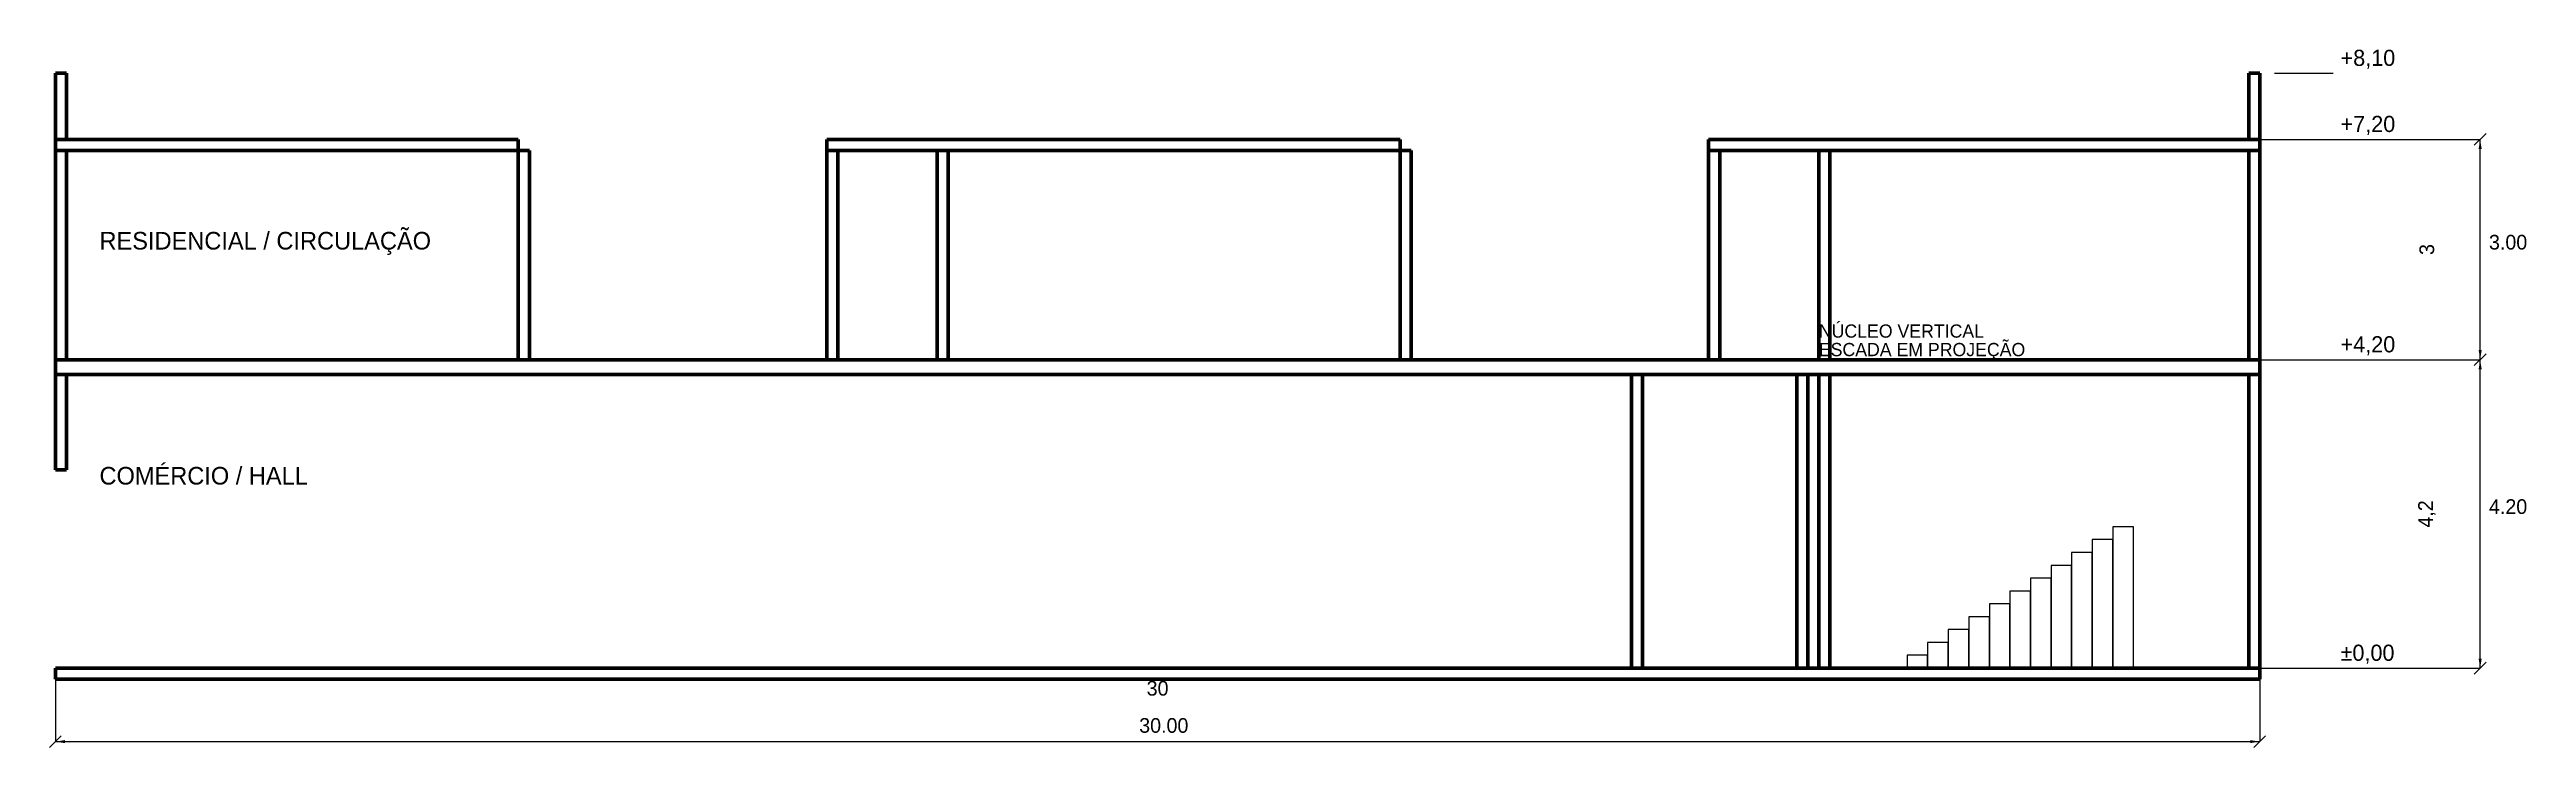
# Model space of a CAD drawing. Header units: metres. Extents: x -2 to 623, y -2 to 50.
# Drawn here: x 509.92 to 543.63, y -1.08 to 8.42 of the extents above; entities that cross this region are included whole.
import ezdxf

# ---------------------------------------------------------------- set-up
doc = ezdxf.new("R2010")
doc.units = ezdxf.units.M
for name, color, linetype, lineweight in [('CORTE', 7, 'Continuous', 60), ('COTAS', 2, 'Continuous', 13), ('MOBILIARIO', 8, 'Continuous', 15), ('TEXTOS', 7, 'Continuous', 15)]:
    doc.layers.add(name, color=color, linetype=linetype, lineweight=lineweight)
doc.dimstyles.get("Standard").update_dxf_attribs({"dimtxt": 2.5, "dimasz": 2.5, "dimexe": 1.25, "dimexo": 0.625, "dimtad": 1, "dimcen": 2.5, "dimazin": 3, "dimtfac": 1, "dimtmove": 0, "dimatfit": 3})

msp = doc.modelspace()

# ---------------------------------------------------------------- texts
at = {"layer": 'COTAS'}
for s, p in [('3.00', (543.12, 5.7)), ('4.20', (543.12, 2.1)), ('30.00', (524.75, -0.88))]:
    msp.add_text(s, height=0.2, dxfattribs=at).set_placement(p)
at = {"layer": 'TEXTOS'}
for s, height, p in [('+8,10', 0.22, (541.1, 8.2)), ('+7,20', 0.22, (541.1, 7.3)), ('RESIDENCIAL / CIRCULAÇÃO', 0.24, (510.6, 5.7)), ('NÚCLEO VERTICAL', 0.18, (534, 4.5)), ('ESCADA EM PROJEÇÃO', 0.18, (534, 4.248)), ('+4,20', 0.22, (541.1, 4.3)), ('COMÉRCIO / HALL', 0.24, (510.6, 2.5)), ('±0,00', 0.22, (541.1, 0.1))]:
    msp.add_text(s, height=height, dxfattribs=at).set_placement(p)

# ---------------------------------------------------------------- blocks, each defined once
blk = doc.blocks.new('_CLOSEDFILLED')
at = {"color": 0, "linetype": 'BYBLOCK'}
blk.add_solid([(-1, 0.16), (0, 0), (-1, -0.16)], dxfattribs=at)
blk = doc.blocks.new('*D64')
for p, q in [((510, 0), (510, -1)), ((540, 0), (540, -1)), ((510.13, -1), (539.87, -1))]:
    blk.add_line(p, q)
at = {"layer": 'Defpoints'}
for p in [(510, 0), (540, 0), (510, -1)]:
    blk.add_point(p, dxfattribs=at)
at = {"layer": 'COTAS', "xscale": 0.13, "yscale": 0.13, "rotation": 180}
blk.add_blockref('_CLOSEDFILLED', (510, -1), dxfattribs=at)
at = {"layer": 'COTAS', "xscale": 0.13, "yscale": 0.13}
blk.add_blockref('_CLOSEDFILLED', (540, -1), dxfattribs=at)
at = {"layer": 'COTAS', "insert": (525, -0.275), "char_height": 0.2, "attachment_point": 5}
blk.add_mtext('30', dxfattribs=at)
blk = doc.blocks.new('*D65')
for p, q in [((540, 4.2), (543, 4.2)), ((543, 0.13), (543, 4.07)), ((540, 0), (543, 0))]:
    blk.add_line(p, q)
at = {"layer": 'Defpoints'}
for p in [(540, 4.2), (540, 0), (543, 0)]:
    blk.add_point(p, dxfattribs=at)
at = {"layer": 'COTAS', "xscale": 0.13, "yscale": 0.13}
for p, rotation in [((543, 4.2), 90), ((543, 0), 270)]:
    blk.add_blockref('_CLOSEDFILLED', p, dxfattribs=dict(at, rotation=rotation))
at = {"layer": 'COTAS', "insert": (542.275, 2.1), "char_height": 0.2, "attachment_point": 5, "rotation": 90}
blk.add_mtext('4,2', dxfattribs=at)
blk = doc.blocks.new('*D66')
for p, q in [((540, 7.2), (543, 7.2)), ((543, 4.33), (543, 7.07)), ((540, 4.2), (543, 4.2))]:
    blk.add_line(p, q)
at = {"layer": 'Defpoints'}
for p in [(540, 7.2), (540, 4.2), (543, 4.2)]:
    blk.add_point(p, dxfattribs=at)
at = {"layer": 'COTAS', "xscale": 0.13, "yscale": 0.13}
for p, rotation in [((543, 7.2), 90), ((543, 4.2), 270)]:
    blk.add_blockref('_CLOSEDFILLED', p, dxfattribs=dict(at, rotation=rotation))
at = {"layer": 'COTAS', "insert": (542.275, 5.7), "char_height": 0.2, "attachment_point": 5, "rotation": 90}
blk.add_mtext('3', dxfattribs=at)

# ---------------------------------------------------------------- dimensions: what is measured, and where the dimension line sits
at = {"layer": 'COTAS'}
for base, p1, p2, picture, middle in [((543, 4.2), (540, 4.2), (540, 7.2), '*D66', (542.275, 5.7)), ((543, 0), (540, 0), (540, 4.2), '*D65', (542.275, 2.1))]:
    dim = msp.add_linear_dim(base=base, p1=p1, p2=p2, angle=90, dimstyle='Standard', override={"dimtxt": 0.2, "dimasz": 0.13, "dimtad": 1, "dimdec": 2}, dxfattribs=at)
    dim.commit()
    dim.dimension.update_dxf_attribs({"geometry": picture, "text_midpoint": middle})
dim = msp.add_linear_dim(base=(510, -1), p1=(510, 0), p2=(540, 0), dimstyle='Standard', override={"dimtxt": 0.2, "dimasz": 0.13, "dimtad": 1, "dimdec": 2}, dxfattribs=at)
dim.commit()
dim.dimension.update_dxf_attribs({"geometry": '*D64', "text_midpoint": (525, -0.275)})

# ---------------------------------------------------------------- linework, layer by layer
at = {"layer": 'CORTE'}
for p, q in [((510.15, 8.1), (510, 8.1)), ((510, 8.1), (510, 7.2)), ((510.15, 7.2), (510.15, 8.1)), ((540, 8.1), (539.85, 8.1)), ((539.85, 8.1), (539.85, 7.2)), ((540, 7.2), (540, 8.1)), ((516.3, 7.2), (510, 7.2)), ((510, 7.2), (510, 7.05)), ((510, 7.2), (510.15, 7.2)), ((516.3, 7.05), (516.3, 7.2)), ((528.3, 7.2), (520.5, 7.2)), ((520.5, 7.2), (520.5, 7.05)), ((528.3, 7.05), (528.3, 7.2)), ((540, 7.2), (532.5, 7.2)), ((532.5, 7.2), (532.5, 7.05)), ((539.85, 7.2), (540, 7.2)), ((540, 7.05), (540, 7.2)), ((510, 7.05), (516.3, 7.05)), ((510.15, 7.05), (510, 7.05)), ((510, 7.05), (510, 4.2)), ((510.15, 4.2), (510.15, 7.05)), ((516.45, 7.05), (516.3, 7.05)), ((516.3, 7.05), (516.3, 4.2)), ((516.45, 4.2), (516.45, 7.05)), ((520.5, 7.05), (528.3, 7.05)), ((520.65, 7.05), (520.5, 7.05)), ((520.5, 7.05), (520.5, 4.2)), ((520.65, 4.2), (520.65, 7.05)), ((522.15, 7.05), (522, 7.05)), ((522, 7.05), (522, 4.2)), ((522.15, 4.2), (522.15, 7.05)), ((528.45, 7.05), (528.3, 7.05)), ((528.3, 7.05), (528.3, 4.2)), ((528.45, 4.2), (528.45, 7.05)), ((532.5, 7.05), (540, 7.05)), ((532.65, 7.05), (532.5, 7.05)), ((532.5, 7.05), (532.5, 4.2)), ((532.65, 4.2), (532.65, 7.05)), ((534.15, 7.05), (534, 7.05)), ((534, 7.05), (534, 4.2)), ((534.15, 4.2), (534.15, 7.05)), ((540, 7.05), (539.85, 7.05)), ((539.85, 7.05), (539.85, 4.2)), ((540, 4.2), (540, 7.05)), ((540, 4.2), (510, 4.2)), ((510, 4.2), (510, 4)), ((510, 4.2), (510.15, 4.2)), ((516.3, 4.2), (516.45, 4.2)), ((520.5, 4.2), (520.65, 4.2)), ((522, 4.2), (522.15, 4.2)), ((528.3, 4.2), (528.45, 4.2)), ((532.5, 4.2), (532.65, 4.2)), ((534, 4.2), (534.15, 4.2)), ((539.85, 4.2), (540, 4.2)), ((540, 4), (540, 4.2)), ((510, 4), (540, 4)), ((510.15, 4), (510, 4)), ((510, 4), (510, 2.7)), ((510.15, 2.7), (510.15, 4)), ((531.6, 4), (531.45, 4)), ((531.45, 4), (531.45, 0)), ((531.6, 0), (531.6, 4)), ((533.85, 4), (533.7, 4)), ((533.7, 4), (533.7, 0)), ((533.85, 0), (533.85, 4)), ((534.15, 4), (534, 4)), ((534, 4), (534, 0)), ((534.15, 0), (534.15, 4)), ((540, 4), (539.85, 4)), ((539.85, 4), (539.85, 0)), ((540, 0), (540, 4)), ((510, 2.7), (510.15, 2.7)), ((540, 0), (510, 0)), ((510, 0), (510, -0.15)), ((531.45, 0), (531.6, 0)), ((533.7, 0), (533.85, 0)), ((534, 0), (534.15, 0)), ((539.85, 0), (540, 0)), ((540, -0.15), (540, 0)), ((510, -0.15), (540, -0.15))]:
    msp.add_line(p, q, dxfattribs=at)
at = {"layer": 'COTAS'}
for p, q in [((540.2, 8.1), (541, 8.1)), ((540, 7.2), (542.85, 7.2)), ((540.2, 7.2), (541, 7.2)), ((542.92, 7.12), (543.08, 7.28)), ((543, 4.2), (543, 7.2)), ((540, 4.2), (542.85, 4.2)), ((540, 4.2), (542.85, 4.2)), ((540.2, 4.2), (541, 4.2)), ((542.92, 4.12), (543.08, 4.28)), ((542.92, 4.12), (543.08, 4.28)), ((543, 0), (543, 4.2)), ((510, 0), (510, -0.85)), ((540, 0), (540, -0.85)), ((540, 0), (542.85, 0)), ((540.2, 0), (541, 0)), ((542.92, -0.08), (543.08, 0.08)), ((509.92, -1.08), (510.08, -0.92)), ((510, -1), (540, -1)), ((539.92, -1.08), (540.08, -0.92))]:
    msp.add_line(p, q, dxfattribs=at)
at = {"layer": 'MOBILIARIO'}
for p, q in [((538, 1.75), (537.72, 1.75)), ((537.72, 1.75), (537.72, 0)), ((538.28, 1.925), (538, 1.925)), ((538, 1.925), (538, 0)), ((538, 0), (538, 1.75)), ((538.28, 0), (538.28, 1.925)), ((537.44, 1.4), (537.16, 1.4)), ((537.16, 1.4), (537.16, 0)), ((537.72, 1.575), (537.44, 1.575)), ((537.44, 1.575), (537.44, 0)), ((537.44, 0), (537.44, 1.4)), ((537.72, 0), (537.72, 1.575)), ((536.88, 1.05), (536.6, 1.05)), ((536.6, 1.05), (536.6, 0)), ((537.16, 1.225), (536.88, 1.225)), ((536.88, 1.225), (536.88, 0)), ((536.88, 0), (536.88, 1.05)), ((537.16, 0), (537.16, 1.225)), ((536.32, 0.7), (536.04, 0.7)), ((536.04, 0.7), (536.04, 0)), ((536.6, 0.875), (536.32, 0.875)), ((536.32, 0.875), (536.32, 0)), ((536.32, 0), (536.32, 0.7)), ((536.6, 0), (536.6, 0.875)), ((535.76, 0.35), (535.48, 0.35)), ((535.48, 0.35), (535.48, 0)), ((536.04, 0.525), (535.76, 0.525)), ((535.76, 0.525), (535.76, 0)), ((535.76, 0), (535.76, 0.35)), ((536.04, 0), (536.04, 0.525)), ((535.48, 0.175), (535.2, 0.175)), ((535.2, 0.175), (535.2, 0)), ((535.2, 0), (535.48, 0)), ((535.48, 0), (535.48, 0.175)), ((535.48, 0), (535.76, 0)), ((535.76, 0), (536.04, 0)), ((536.04, 0), (536.32, 0)), ((536.32, 0), (536.6, 0)), ((536.6, 0), (536.88, 0)), ((536.88, 0), (537.16, 0)), ((537.16, 0), (537.44, 0)), ((537.44, 0), (537.72, 0)), ((537.72, 0), (538, 0)), ((538, 0), (538.28, 0))]:
    msp.add_line(p, q, dxfattribs=at)

msp.set_redraw_order([(e.dxf.handle, doc.entitydb.next_handle()) for e in msp.query("TEXT MTEXT ATTDEF DIMENSION ARC_DIMENSION")])  # texts and dimensions are drawn at this point

doc.saveas('drawing.dxf')
